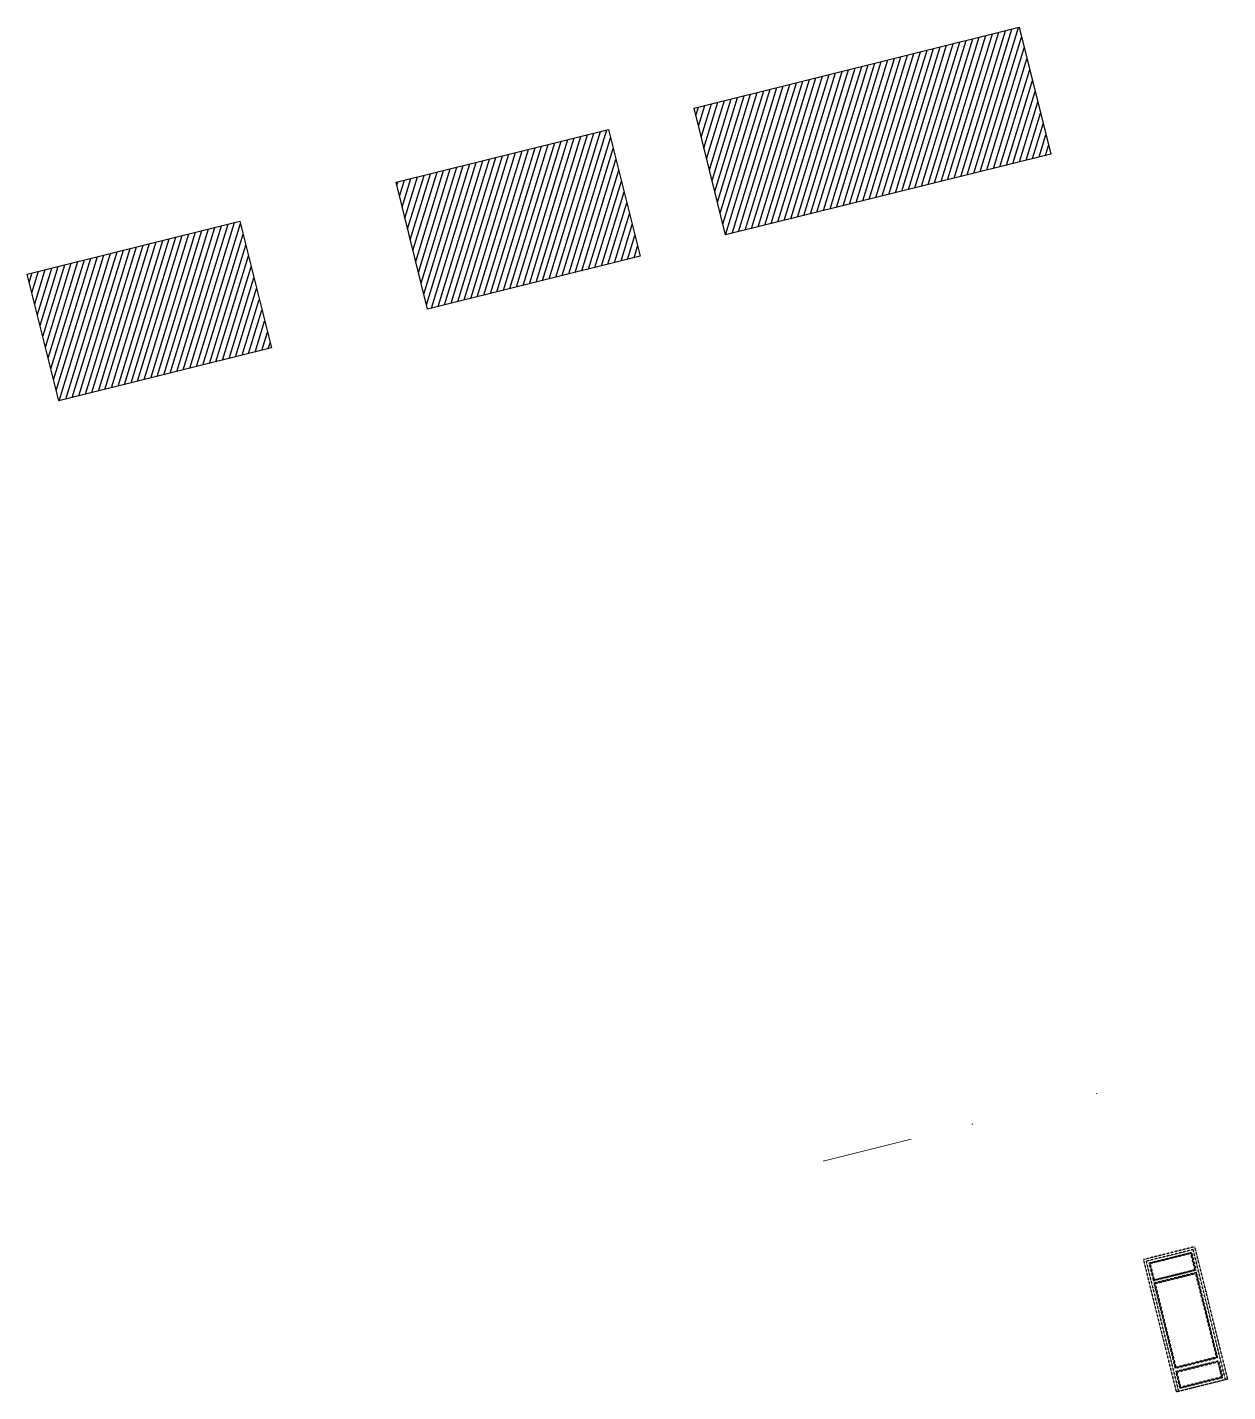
# Model space of a CAD drawing. Header units: inches. Extents: x 122939 to 389145, y 29603 to 574065.
# Drawn here: x 341042 to 367055, y 523008 to 552573 of the extents above; entities that cross this region are included whole.
import ezdxf

# ---------------------------------------------------------------- set-up
doc = ezdxf.new("R2010")
doc.units = ezdxf.units.IN
doc.header["$MEASUREMENT"] = 0
doc.linetypes.add('HIDDEN', pattern=[0.375, 0.25, -0.125])
doc.layers.add('A-WALL-TILE', color=8, linetype='Continuous', lineweight=9)
doc.layers.add('ID-Area', color=5, linetype='Continuous')
pattern_1 = [(72.94285, (252734.53, 457684.53), (-119.50158, 36.66569), [])]

msp = doc.modelspace()

# ---------------------------------------------------------------- hatches: boundary and pattern name
at = {"layer": 'ID-Area'}
h = msp.add_hatch(dxfattribs=at)
h.set_pattern_fill('ANSI31', color=256, scale=1000, angle=13.9714233)
h.set_pattern_definition(pattern_1)
h.paths.add_polyline_path([(355490.21, 550820.542), (362535.432, 552573.382), (363218.983, 549825.975), (356173.761, 548073.135)])
h = msp.add_hatch(dxfattribs=at)
h.set_pattern_fill('ANSI31', color=256, scale=1000, angle=13.9714233)
h.set_pattern_definition(pattern_1)
h.paths.add_polyline_path([(349032.163, 549213.791), (353637.077, 550359.486), (354320.627, 547612.079), (349715.713, 546466.384)])
h = msp.add_hatch(dxfattribs=at)
h.set_pattern_fill('ANSI31', color=256, scale=1000, angle=13.9714233)
h.set_pattern_definition(pattern_1)
h.paths.add_polyline_path([(341042.088, 547225.874), (345647.002, 548371.569), (346330.552, 545624.162), (341725.638, 544478.467)])

# ---------------------------------------------------------------- linework, layer by layer
at = {"color": 252, "linetype": 'HIDDEN', "ltscale": 0.5}
for p, q in [((365347.827, 525797.628, 0), (366270.061, 526027.078, 0)), ((366270.061, 526027.078, 0), (366366.696, 525638.671, 0)), ((365347.827, 525797.628, 0), (365444.462, 525409.22, 0)), ((366366.696, 525638.671, 0), (365444.462, 525409.22, 0))]:
    msp.add_line(p, q, dxfattribs=at)
at = {"color": 252, "linetype": 'HIDDEN', "ltscale": 0.5, "elevation": 0}
for points in [[(366342.79, 526148.222), (365226.811, 525870.568), (365939.053, 523007.84), (367055.032, 523285.494)], [(366255.472, 526002.826), (365372.08, 525783.039), (365459.051, 525433.473), (366342.444, 525653.259)], [(366378.997, 525590.207), (365456.305, 525360.643), (365915.038, 523516.852), (366837.729, 523746.416)], [(366364.236, 525565.668), (365480.844, 525345.882), (365929.798, 523541.39), (366813.191, 523761.177)], [(366946.373, 523309.741), (366023.681, 523080.177), (365931.761, 523449.634), (366854.453, 523679.198)], [(366921.834, 523324.502), (366038.442, 523104.715), (365956.3, 523434.873), (366839.692, 523654.66)]]:
    msp.add_lwpolyline(points, close=True, dxfattribs=at)
msp.add_lwpolyline([(366306.341, 526087.629), (365287.404, 525834.119), (365987.574, 523019.912), (367006.511, 523273.422), (366306.341, 526087.629), (365287.404, 525834.119), (365987.574, 523019.912)], dxfattribs=at)
at = {"layer": 'A-WALL-TILE'}
for p, q in [((364201.799, 529472.688, -0.005), (364226.059, 529478.724, -0.005)), ((361533.154, 528808.734, -0.005), (361508.894, 528802.698, -0.005)), ((360198.832, 528476.757, -0.002), (358291.968, 528002.332, 0.002))]:
    msp.add_line(p, q, dxfattribs=at)
at = {"layer": 'ID-Area', "elevation": -0.001}
for points in [[(355490.21, 550820.542), (362535.432, 552573.382), (363218.983, 549825.975), (356173.761, 548073.135)], [(349032.163, 549213.791), (353637.077, 550359.486), (354320.627, 547612.079), (349715.713, 546466.384)], [(341042.088, 547225.874), (345647.002, 548371.569), (346330.552, 545624.162), (341725.638, 544478.467)]]:
    msp.add_lwpolyline(points, close=True, dxfattribs=at)

doc.saveas('drawing.dxf')
